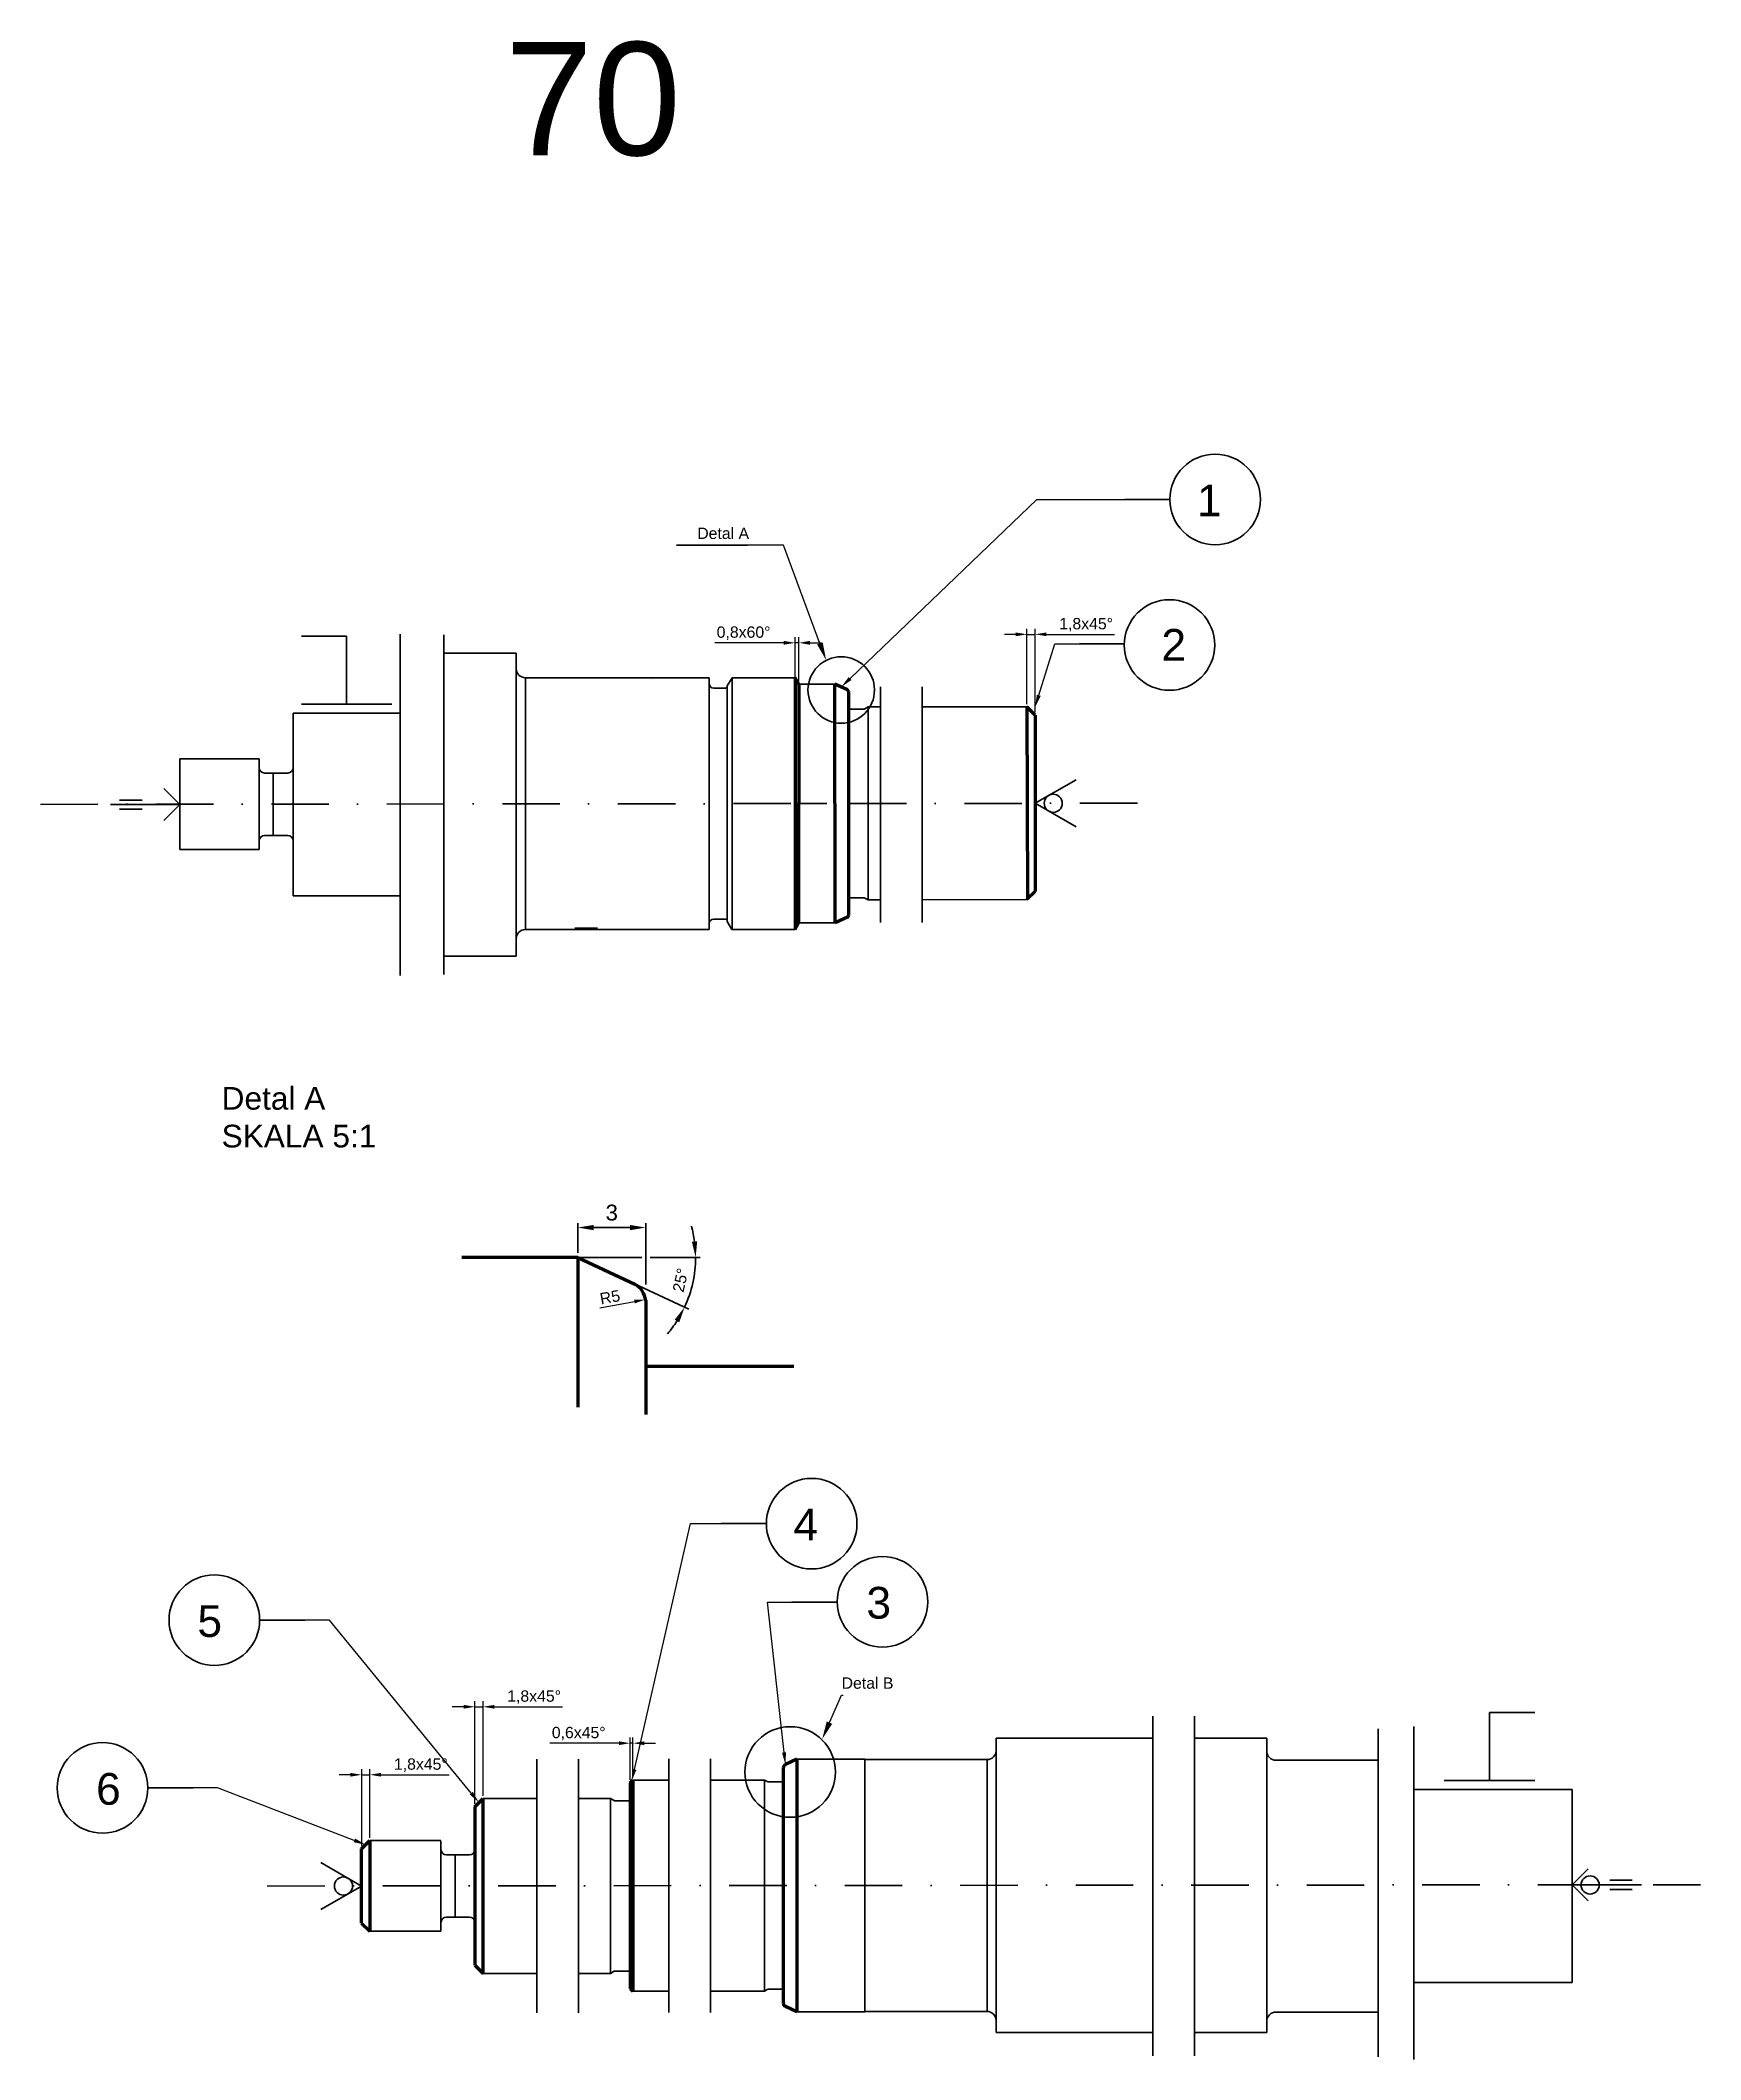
# Model space of a CAD drawing. Header units: millimetres. Extents: x 1335 to 6286, y 608 to 2939.
# Drawn here: x 4265.6 to 4632.2, y 2141.3 to 2587.1 of the extents above; entities that cross this region are included whole.
import ezdxf
from ezdxf import colors
from ezdxf.entities.mleader import LeaderData, LeaderLine
from ezdxf.math import Vec2, Vec3

# ---------------------------------------------------------------- set-up
doc = ezdxf.new("R2010")
doc.units = ezdxf.units.MM
doc.linetypes.add('CENTER', pattern=[50.8, 31.75, -6.35, 6.35, -6.35])
doc.linetypes.add('DASHDOT', pattern=[25.4, 12.7, -6.35, 0, -6.35])
for name, color, linetype, lineweight in [('01.1 CIĄG. Z PRZERWANIEM', 255, 'Amzigzag', 35), ('01.1 CIĄGŁA CIENKA', 255, 'Continuous', 35), ('01.2 CIĄGŁA GRUBA', 7, 'Continuous', 70), ('04.1 DŁ. K+K CIENKA', 255, 'DASHDOT', 35), ('odkuwka', 1, 'CENTER', 35)]:
    doc.layers.add(name, color=color, linetype=linetype, lineweight=lineweight)
doc.styles.get("Standard").update_dxf_attribs({"font": 'arial.ttf'})
doc.linetypes.add('Amzigzag', pattern='A,0.0001,[136,genltshp.shx,S=0.04,R=0,X=0,Y=0],-11', length=11.0001)
doc.dimstyles.new('AM_ISO', dxfattribs={"dimscale": 100, "dimtxt": 3.5, "dimasz": 3.5, "dimexe": 1, "dimexo": 1, "dimgap": 1.5, "dimtad": 1, "dimdsep": 46, "dimtxsty": 'Standard', "dimcen": 0, "dimclrd": 256, "dimclre": 256, "dimclrt": 2, "dimadec": 0, "dimazin": 2, "dimtp": 0.1, "dimtm": 0.1, "dimtfac": 0.71, "dimtmove": 0, "dimatfit": 3, "dimfxl": 1, "dimlwd": -1, "dimlwe": -1, "dimarcsym": 1})
doc.dimstyles.new('AM_ISO$0', dxfattribs={"dimscale": 100, "dimtxt": 3.5, "dimasz": 3.5, "dimexe": 1, "dimexo": 1, "dimgap": 1.5, "dimtad": 1, "dimdsep": 46, "dimtxsty": 'Standard', "dimcen": 0, "dimclrd": 256, "dimclre": 256, "dimclrt": 2, "dimadec": 0, "dimazin": 2, "dimtp": 0.1, "dimtm": 0.1, "dimtfac": 0.71, "dimtmove": 0, "dimatfit": 3, "dimfxl": 1, "dimlwd": -1, "dimlwe": -1, "dimarcsym": 1})
doc.dimstyles.new('ISO-25', dxfattribs={"dimtxt": 2.5, "dimasz": 2.5, "dimexe": 1.25, "dimexo": 0.625, "dimtad": 1, "dimtxsty": 'Standard', "dimcen": 2.5, "dimadec": 0, "dimazin": 0, "dimtfac": 1, "dimtmove": 0, "dimatfit": 3, "dimfxl": 1, "dimarcsym": 0})
doc.dimstyles.new('ISO-25$0', dxfattribs={"dimtxt": 2.5, "dimasz": 2.5, "dimexe": 1.25, "dimexo": 0.625, "dimtad": 1, "dimtxsty": 'Standard', "dimcen": 2.5, "dimadec": 0, "dimazin": 0, "dimtfac": 1, "dimtmove": 0, "dimatfit": 3, "dimfxl": 1, "dimarcsym": 0})

msp = doc.modelspace()

# ---------------------------------------------------------------- texts
at = {"layer": '01.1 CIĄGŁA CIENKA'}
for s, width, gutter_width, insert, char_height, attachment_point in [('1', 6.92921, 1, (4526.428, 2489.036), 7, 3), ('Detal A', 32.48101, 12.5, (4410.656, 2479.526), 2.5, 1), ('2', 6.92921, 1, (4513.144, 2457.149), 7, 1), ('Detal A\\PSKALA 5:1', 47.49804, 12.5, (4305.646, 2356.027), 5, 1), ('4', 6.92921, 1, (4437.34, 2262.912), 7, 3), ('3', 6.92921, 1, (4453.446, 2245.664), 7, 3), ('5', 6.92921, 1, (4300.31, 2241.62), 7, 1), ('Detal B', 32.48101, 12.5, (4442.531, 2225.681), 2.5, 1), ('6', 6.92921, 1, (4277.937, 2204.572), 7, 1)]:
    msp.add_mtext_dynamic_manual_height_columns(s, width=width, gutter_width=gutter_width, heights=[0], dxfattribs=dict(at, insert=insert, char_height=char_height, attachment_point=attachment_point))
at = {"layer": 'odkuwka', "insert": (4368.215, 2586.73), "char_height": 25, "attachment_point": 1}
msp.add_mtext_dynamic_manual_height_columns('70', width=57.69407, gutter_width=1, heights=[0], dxfattribs=at)

# ---------------------------------------------------------------- blocks, each defined once
blk = doc.blocks.new('*D128')
at = {"layer": '01.1 CIĄGŁA CIENKA', "linetype": 'ByBlock', "transparency": 16777216}
for p, q in [((4400.29, 2318.41), (4411.3, 2318.41)), ((4397.79, 2312.11), (4408.77, 2306.99))]:
    blk.add_line(p, q, dxfattribs=at)
for start, end in [(7.7164, 15.4327), (335, 0), (319.5673, 327.2836)]:
    blk.add_arc((4384.29, 2318.41), 26.01, start, end, dxfattribs=at)
at = {"layer": '01.1 CIĄGŁA CIENKA', "transparency": 16777216}
for points in [[(4410.65, 2321.94), (4409.48, 2321.86), (4410.3, 2318.41)], [(4405.66, 2304.63), (4406.69, 2304.07), (4407.86, 2307.41)]]:
    blk.add_solid(points, dxfattribs=at)
at = {"layer": 'Defpoints', "color": 0, "transparency": 16777216}
for p in [(4384.29, 2318.41), (4384.29, 2318.41), (4399.29, 2318.41), (4396.88, 2312.53), (4409.21, 2310.95)]:
    blk.add_point(p, dxfattribs=at)
at = {"layer": '01.1 CIĄGŁA CIENKA', "color": 2, "transparency": 16777216, "insert": (4406.97, 2313.38), "char_height": 3.5, "attachment_point": 5, "rotation": 77.5}
blk.add_mtext('{\\H0.71429x;25°}', dxfattribs=at)
blk = doc.blocks.new('*D127')
at = {"layer": '01.1 CIĄGŁA CIENKA', "linetype": 'ByBlock', "transparency": 16777216}
for p, q in [((4384.29, 2319.41), (4384.29, 2326)), ((4395.79, 2325), (4387.79, 2325)), ((4399.29, 2312.41), (4399.29, 2326))]:
    blk.add_line(p, q, dxfattribs=at)
at = {"layer": '01.1 CIĄGŁA CIENKA', "transparency": 16777216}
for points in [[(4387.79, 2325.58), (4387.79, 2324.41), (4384.29, 2325)], [(4395.79, 2325.58), (4395.79, 2324.41), (4399.29, 2325)]]:
    blk.add_solid(points, dxfattribs=at)
at = {"layer": 'Defpoints', "color": 0, "transparency": 16777216}
for p in [(4384.29, 2325), (4384.29, 2318.41), (4399.29, 2311.41)]:
    blk.add_point(p, dxfattribs=at)
at = {"layer": '01.1 CIĄGŁA CIENKA', "color": 2, "transparency": 16777216, "insert": (4391.79, 2331.2), "char_height": 3.5, "attachment_point": 5}
blk.add_mtext('\\P3', dxfattribs=at)
blk = doc.blocks.new('*D129')
at = {"layer": '01.1 CIĄGŁA CIENKA', "color": 0, "lineweight": -2, "transparency": 16777216}
for p, q in [((4483.46, 2440.56), (4483.46, 2457.22)), ((4485.26, 2438.76), (4485.26, 2457.22)), ((4480.96, 2455.97), (4478.46, 2455.97)), ((4483.46, 2455.97), (4485.26, 2455.97)), ((4487.76, 2455.97), (4502.78, 2455.97))]:
    blk.add_line(p, q, dxfattribs=at)
at = {"layer": '01.1 CIĄGŁA CIENKA', "color": 0, "transparency": 16777216}
for points in [[(4480.96, 2456.39), (4480.96, 2455.56), (4483.46, 2455.97)], [(4487.76, 2456.39), (4487.76, 2455.56), (4485.26, 2455.97)]]:
    blk.add_solid(points, dxfattribs=at)
at = {"layer": 'Defpoints', "color": 0, "transparency": 16777216}
for p in [(4483.46, 2455.97), (4483.46, 2439.94), (4485.26, 2438.14)]:
    blk.add_point(p, dxfattribs=at)
at = {"layer": '01.1 CIĄGŁA CIENKA', "color": 0, "transparency": 16777216, "insert": (4496.52, 2458.1), "char_height": 2.5, "attachment_point": 5}
blk.add_mtext('{\\C7;1,8x45%%D}', dxfattribs=at)
blk = doc.blocks.new('*D141')
at = {"layer": '01.1 CIĄGŁA CIENKA', "color": 0, "lineweight": -2, "transparency": 16777216}
for p, q in [((4334.07, 2204.19), (4331.57, 2204.19)), ((4336.57, 2188.47), (4336.57, 2205.44)), ((4336.57, 2204.19), (4338.37, 2204.19)), ((4338.37, 2190.27), (4338.37, 2205.44)), ((4340.87, 2204.19), (4355.89, 2204.19))]:
    blk.add_line(p, q, dxfattribs=at)
at = {"layer": '01.1 CIĄGŁA CIENKA', "color": 0, "transparency": 16777216}
for points in [[(4334.07, 2204.6), (4334.07, 2203.77), (4336.57, 2204.19)], [(4340.87, 2204.6), (4340.87, 2203.77), (4338.37, 2204.19)]]:
    blk.add_solid(points, dxfattribs=at)
at = {"layer": 'Defpoints', "color": 0, "transparency": 16777216}
for p in [(4338.37, 2204.19), (4338.37, 2189.64), (4336.57, 2187.84)]:
    blk.add_point(p, dxfattribs=at)
at = {"layer": '01.1 CIĄGŁA CIENKA', "color": 0, "transparency": 16777216, "insert": (4349.63, 2206.31), "char_height": 2.5, "attachment_point": 5}
blk.add_mtext('1,8x45%%D', dxfattribs=at)
blk = doc.blocks.new('*D142')
at = {"layer": '01.1 CIĄGŁA CIENKA', "color": 0, "lineweight": -2, "transparency": 16777216}
for p, q in [((4361.58, 2197.76), (4361.58, 2220.45)), ((4363.38, 2199.56), (4363.38, 2220.45)), ((4359.08, 2219.2), (4356.58, 2219.2)), ((4361.58, 2219.2), (4363.38, 2219.2)), ((4365.88, 2219.2), (4380.9, 2219.2))]:
    blk.add_line(p, q, dxfattribs=at)
at = {"layer": '01.1 CIĄGŁA CIENKA', "color": 0, "transparency": 16777216}
for points in [[(4359.08, 2219.61), (4359.08, 2218.78), (4361.58, 2219.2)], [(4365.88, 2219.61), (4365.88, 2218.78), (4363.38, 2219.2)]]:
    blk.add_solid(points, dxfattribs=at)
at = {"layer": 'Defpoints', "color": 0, "transparency": 16777216}
for p in [(4363.38, 2219.2), (4363.38, 2198.94), (4361.58, 2197.14)]:
    blk.add_point(p, dxfattribs=at)
at = {"layer": '01.1 CIĄGŁA CIENKA', "color": 0, "transparency": 16777216, "insert": (4374.64, 2221.33), "char_height": 2.5, "attachment_point": 5}
blk.add_mtext('1,8x45%%D', dxfattribs=at)
blk = doc.blocks.new('*D143')
at = {"layer": '01.1 CIĄGŁA CIENKA', "color": 0, "lineweight": -2, "transparency": 16777216}
for p, q in [((4395.87, 2203.05), (4395.87, 2212.41)), ((4396.47, 2203.65), (4396.47, 2212.41)), ((4393.37, 2211.16), (4378.11, 2211.16)), ((4396.47, 2211.16), (4395.87, 2211.16)), ((4398.97, 2211.16), (4401.47, 2211.16))]:
    blk.add_line(p, q, dxfattribs=at)
at = {"layer": '01.1 CIĄGŁA CIENKA', "color": 0, "transparency": 16777216}
for points in [[(4393.37, 2211.57), (4393.37, 2210.74), (4395.87, 2211.16)], [(4398.97, 2211.57), (4398.97, 2210.74), (4396.47, 2211.16)]]:
    blk.add_solid(points, dxfattribs=at)
at = {"layer": 'Defpoints', "color": 0, "transparency": 16777216}
for p in [(4396.47, 2211.16), (4395.87, 2202.43), (4396.47, 2203.03)]:
    blk.add_point(p, dxfattribs=at)
at = {"layer": '01.1 CIĄGŁA CIENKA', "color": 0, "transparency": 16777216, "insert": (4384.49, 2213.28), "char_height": 2.5, "attachment_point": 5}
blk.add_mtext('0,6x45%%D', dxfattribs=at)
blk = doc.blocks.new('*D146')
at = {"layer": '01.1 CIĄGŁA CIENKA', "color": 0, "lineweight": -2, "transparency": 16777216}
for p, q in [((4429.77, 2454.1), (4414.51, 2454.1)), ((4432.27, 2445.62), (4432.27, 2455.35)), ((4433.06, 2454.1), (4432.27, 2454.1)), ((4433.06, 2445.62), (4433.06, 2455.35)), ((4435.56, 2454.1), (4438.06, 2454.1))]:
    blk.add_line(p, q, dxfattribs=at)
at = {"layer": '01.1 CIĄGŁA CIENKA', "color": 0, "transparency": 16777216}
for points in [[(4429.77, 2454.52), (4429.77, 2453.68), (4432.27, 2454.1)], [(4435.56, 2454.52), (4435.56, 2453.68), (4433.06, 2454.1)]]:
    blk.add_solid(points, dxfattribs=at)
at = {"layer": 'Defpoints', "color": 0, "transparency": 16777216}
for p in [(4432.27, 2454.1), (4432.27, 2445), (4433.06, 2445)]:
    blk.add_point(p, dxfattribs=at)
at = {"layer": '01.1 CIĄGŁA CIENKA', "color": 0, "transparency": 16777216, "insert": (4420.89, 2456.23), "char_height": 2.5, "attachment_point": 5}
blk.add_mtext('0,8x60%%D', dxfattribs=at)
blk = doc.blocks.new('*D305')
at = {"layer": '01.1 CIĄGŁA CIENKA', "color": 0, "lineweight": -2, "transparency": 16777216}
blk.add_line((4389.12, 2307.28), (4396.8, 2308.68), dxfattribs=at)
at = {"layer": '01.1 CIĄGŁA CIENKA', "color": 0, "transparency": 16777216}
blk.add_solid([(4396.72, 2309.09), (4396.87, 2308.27), (4399.26, 2309.12)], dxfattribs=at)
at = {"layer": 'Defpoints', "color": 0, "transparency": 16777216}
for p in [(4394.34, 2308.23), (4399.26, 2309.12)]:
    blk.add_point(p, dxfattribs=at)
at = {"layer": '01.1 CIĄGŁA CIENKA', "color": 0, "transparency": 16777216, "insert": (4391.39, 2309.62), "char_height": 2.5, "attachment_point": 5, "rotation": 10.292}
blk.add_mtext('R5', dxfattribs=at)

# ---------------------------------------------------------------- dimensions: what is measured, and where the dimension line sits
at = {"layer": '01.1 CIĄGŁA CIENKA'}
for base, p1, p2, text, picture, middle in [((4432.269, 2454.101), (4433.065, 2444.999), (4432.269, 2444.999), '<>x60%%D', '*D146', (4420.891, 2456.229)), ((4338.369, 2204.187), (4336.569, 2187.841), (4338.369, 2189.641), '<>x45%%D', '*D141', (4349.629, 2206.314))]:
    dim = msp.add_linear_dim(base=base, p1=p1, p2=p2, text=text, dimstyle='ISO-25$0', dxfattribs=at)
    dim.commit()
    dim.dimension.update_dxf_attribs({"geometry": picture, "text_midpoint": middle})
for base, p1, p2, text, picture, middle in [((4483.458, 2455.972), (4485.258, 2438.139), (4483.458, 2439.939), '{\\C7;<>x45%%D}', '*D129', (4496.519, 2455.972)), ((4363.378, 2219.198), (4361.578, 2197.136), (4363.378, 2198.936), '<>x45%%D', '*D142', (4374.638, 2219.198)), ((4396.469, 2211.155), (4395.869, 2202.427), (4396.469, 2203.027), '<>x45%%D', '*D143', (4384.492, 2211.155))]:
    dim = msp.add_linear_dim(base=base, p1=p1, p2=p2, text=text, dimstyle='ISO-25$0', dxfattribs=at)
    dim.commit()
    dim.dimension.update_dxf_attribs({"geometry": picture, "text_midpoint": middle, "dimtype": 160})
dim = msp.add_linear_dim(base=(4384.292, 2324.997), p1=(4399.292, 2311.411), p2=(4384.292, 2318.406), angle=180, text='\\P3', dimstyle='AM_ISO$0', override={"dimscale": 1, "dimtdec": 3}, dxfattribs=at)
dim.commit()
dim.dimension.update_dxf_attribs({"geometry": '*D127', "text_midpoint": (4391.792, 2331.201)})
dim = msp.add_angular_dim_2l(base=(4409.208, 2310.946), line1=((4384.292, 2318.406), (4399.292, 2318.406)), line2=((4384.292, 2318.406), (4396.884, 2312.534)), text='{\\H0.71429x;<>}', dimstyle='AM_ISO', override={"dimscale": 1, "dimtdec": 3}, dxfattribs=at)
dim.commit()
dim.dimension.update_dxf_attribs({"geometry": '*D128', "text_midpoint": (4406.973, 2313.377)})
dim = msp.add_radius_dim(center=(4394.339, 2308.23), mpoint=(4399.258, 2309.124), dimstyle='ISO-25', dxfattribs=at)
dim.commit()
dim.dimension.update_dxf_attribs({"geometry": '*D305', "text_midpoint": (4391.731, 2307.757), "dimtype": 164})

# ---------------------------------------------------------------- linework, layer by layer
at = {"layer": '01.1 CIĄG. Z PRZERWANIEM'}
for p, q in [((4345.067, 2380.634), (4345.067, 2456.015)), ((4354.687, 2455.846), (4354.687, 2380.863)), ((4451.141, 2392.353), (4451.141, 2444.353)), ((4460.304, 2444.353), (4460.304, 2392.353)), ((4511.25, 2142.139), (4511.25, 2217.122)), ((4520.414, 2217.122), (4520.414, 2142.139)), ((4560.96, 2141.932), (4560.96, 2214.346)), ((4568.871, 2214.853), (4568.871, 2141.298)), ((4375.211, 2151.636), (4375.211, 2207.636)), ((4384.434, 2207.646), (4384.434, 2151.646)), ((4404.418, 2151.705), (4404.418, 2207.705)), ((4413.581, 2207.705), (4413.581, 2151.705))]:
    msp.add_line(p, q, dxfattribs=at)
at = {"layer": '01.1 CIĄGŁA CIENKA'}
for p, q in [((4505.002, 2485.751), (4515.002, 2485.751)), ((4406.09, 2475.626), (4421.737, 2475.626)), ((4333.251, 2455.539), (4323.251, 2455.539)), ((4333.251, 2440.539), (4333.251, 2455.539)), ((4495.025, 2453.864), (4505.025, 2453.864)), ((4354.687, 2451.796), (4370.687, 2451.796)), ((4370.687, 2451.796), (4370.687, 2418.346)), ((4413.293, 2446.402), (4372.687, 2446.402)), ((4372.709, 2446.402), (4372.709, 2390.802)), ((4372.709, 2446.102), (4372.709, 2391.102)), ((4413.293, 2446.402), (4413.293, 2390.802)), ((4416.893, 2444.102), (4414.293, 2444.102)), ((4414.293, 2444.102), (4414.293, 2444.102)), ((4418.334, 2446.402), (4417.293, 2444.602)), ((4417.293, 2444.602), (4417.293, 2422.561)), ((4418.334, 2446.402), (4432.269, 2446.377)), ((4418.334, 2446.402), (4418.334, 2390.802)), ((4433.065, 2444.999), (4433.025, 2392.246)), ((4441.065, 2444.999), (4433.065, 2444.996)), ((4441.065, 2444.999), (4433.065, 2444.999)), ((4444.089, 2443.33), (4444.085, 2393.888)), ((4323.251, 2440.539), (4333.251, 2440.539)), ((4333.251, 2440.539), (4343.251, 2440.539)), ((4444.488, 2439.449), (4447.466, 2439.449)), ((4447.676, 2439.509), (4448.415, 2439.939)), ((4451.141, 2439.939), (4448.415, 2439.939)), ((4448.415, 2439.939), (4448.415, 2397.339)), ((4483.458, 2439.935), (4460.304, 2439.939)), ((4321.434, 2438.539), (4321.434, 2398.239)), ((4321.434, 2438.539), (4345.067, 2438.539)), ((4485.258, 2438.139), (4485.258, 2399.195)), ((4485.258, 2438.139), (4485.258, 2438.139)), ((4296.419, 2408.463), (4296.425, 2428.463)), ((4296.425, 2429.435), (4296.425, 2429.435)), ((4296.425, 2428.463), (4313.934, 2428.463)), ((4296.425, 2408.463), (4296.425, 2428.463)), ((4313.934, 2428.458), (4313.934, 2418.458)), ((4313.934, 2426.546), (4313.934, 2427.512)), ((4315.134, 2425.346), (4320.234, 2425.346)), ((4320.234, 2425.346), (4317.034, 2425.346)), ((4317.034, 2425.346), (4317.034, 2418.458)), ((4296.425, 2418.389), (4292.889, 2421.924)), ((4417.293, 2392.602), (4417.293, 2422.561)), ((4485.258, 2418.667), (4494.285, 2423.879)), ((4296.425, 2418.389), (4281.129, 2418.389)), ((4283.129, 2419.389), (4288.129, 2419.389)), ((4283.129, 2417.389), (4288.129, 2417.389)), ((4296.425, 2418.389), (4292.889, 2414.853)), ((4313.934, 2408.458), (4313.934, 2418.458)), ((4317.034, 2411.57), (4317.034, 2418.458)), ((4370.687, 2384.896), (4370.687, 2418.346)), ((4432.738, 2418.61), (4439.244, 2418.61)), ((4485.258, 2418.667), (4494.285, 2413.456)), ((4296.425, 2408.463), (4313.934, 2408.458)), ((4313.934, 2410.37), (4313.934, 2409.404)), ((4315.134, 2411.57), (4320.234, 2411.57)), ((4320.234, 2411.57), (4317.034, 2411.57)), ((4321.434, 2398.239), (4345.067, 2398.239)), ((4444.488, 2397.801), (4447.466, 2397.801)), ((4447.676, 2397.741), (4448.415, 2397.339)), ((4448.415, 2397.339), (4451.141, 2397.339)), ((4483.458, 2397.395), (4460.304, 2397.339)), ((4413.293, 2390.802), (4372.687, 2390.802)), ((4383.608, 2391.102), (4388.608, 2391.102)), ((4416.893, 2393.102), (4414.293, 2393.102)), ((4414.293, 2393.102), (4414.293, 2393.102)), ((4418.332, 2390.802), (4417.293, 2392.602)), ((4418.332, 2390.802), (4432.196, 2390.803)), ((4433.025, 2392.246), (4441.086, 2392.24)), ((4354.687, 2384.896), (4370.687, 2384.896)), ((4398.432, 2318.406), (4384.292, 2318.406)), ((4399.292, 2308.43), (4399.292, 2308.911)), ((4415.914, 2259.627), (4425.914, 2259.627)), ((4324.048, 2238.335), (4314.048, 2238.335)), ((4324.048, 2238.335), (4314.048, 2238.335)), ((4441.565, 2242.303), (4431.565, 2242.303)), ((4585.598, 2202.922), (4585.598, 2217.922)), ((4585.598, 2217.922), (4595.598, 2217.922)), ((4476.646, 2212.286), (4511.25, 2212.286)), ((4476.646, 2209.531), (4476.646, 2212.286)), ((4476.646, 2212.286), (4476.646, 2147.286)), ((4520.414, 2212.286), (4536.396, 2212.286)), ((4536.396, 2212.286), (4536.396, 2179.335)), ((4432.639, 2207.606), (4447.646, 2207.606)), ((4447.646, 2151.856), (4447.646, 2207.606)), ((4447.646, 2207.606), (4447.646, 2151.856)), ((4447.646, 2207.531), (4474.676, 2207.531)), ((4474.644, 2151.931), (4474.644, 2207.531)), ((4560.96, 2207.392), (4538.414, 2207.392)), ((4395.869, 2202.427), (4395.869, 2157.027)), ((4396.469, 2203.027), (4404.418, 2203.027)), ((4413.581, 2203.027), (4425.491, 2203.027)), ((4426.064, 2202.688), (4425.491, 2203.027)), ((4425.491, 2203.027), (4425.491, 2156.427)), ((4429.252, 2202.628), (4426.275, 2202.628)), ((4429.646, 2205.694), (4429.648, 2153.748)), ((4585.598, 2202.922), (4575.598, 2202.922)), ((4595.598, 2202.922), (4585.598, 2202.922)), ((4299.363, 2201.287), (4289.363, 2201.287)), ((4363.378, 2198.936), (4375.211, 2198.936)), ((4384.434, 2198.936), (4391.49, 2198.936)), ((4392.281, 2198.476), (4391.49, 2198.936)), ((4391.49, 2160.336), (4391.49, 2198.936)), ((4395.469, 2198.416), (4392.492, 2198.416)), ((4603.815, 2200.917), (4568.871, 2200.922)), ((4603.815, 2200.918), (4603.81, 2158.322)), ((4603.81, 2199.056), (4603.81, 2199.056)), ((4361.578, 2197.136), (4361.578, 2162.136)), ((4361.578, 2179.636), (4361.578, 2197.136)), ((4338.369, 2189.641), (4354.078, 2189.641)), ((4338.369, 2189.641), (4338.369, 2189.641)), ((4354.078, 2189.636), (4354.078, 2179.636)), ((4336.552, 2179.622), (4327.525, 2184.833)), ((4336.569, 2171.434), (4336.569, 2187.841)), ((4354.078, 2187.723), (4354.078, 2188.69)), ((4355.278, 2186.523), (4360.378, 2186.523)), ((4360.378, 2186.523), (4357.178, 2186.523)), ((4357.178, 2186.523), (4357.178, 2179.636)), ((4603.81, 2179.892), (4607.346, 2183.427)), ((4617.106, 2180.892), (4612.106, 2180.892)), ((4336.552, 2179.622), (4327.525, 2174.41)), ((4354.078, 2169.636), (4354.078, 2179.636)), ((4357.178, 2172.748), (4357.178, 2179.636)), ((4361.578, 2179.636), (4361.578, 2162.136)), ((4536.396, 2147.286), (4536.396, 2179.335)), ((4603.81, 2179.892), (4607.346, 2176.356)), ((4603.81, 2179.892), (4619.106, 2179.892)), ((4617.106, 2178.892), (4612.106, 2178.892)), ((4354.078, 2171.548), (4354.078, 2170.582)), ((4355.278, 2172.748), (4360.378, 2172.748)), ((4360.378, 2172.748), (4357.178, 2172.748)), ((4338.369, 2169.634), (4354.078, 2169.636)), ((4363.378, 2160.336), (4375.211, 2160.336)), ((4384.434, 2160.336), (4391.49, 2160.336)), ((4392.281, 2160.795), (4391.49, 2160.336)), ((4395.469, 2160.855), (4392.492, 2160.855)), ((4603.81, 2158.322), (4568.871, 2158.322)), ((4395.869, 2157.027), (4396.469, 2156.427)), ((4396.469, 2156.427), (4404.418, 2156.427)), ((4413.581, 2156.427), (4425.491, 2156.427)), ((4426.064, 2156.767), (4425.491, 2156.427)), ((4429.252, 2156.827), (4426.275, 2156.827)), ((4432.639, 2151.856), (4447.646, 2151.856)), ((4447.646, 2151.931), (4474.644, 2151.931)), ((4560.96, 2151.792), (4538.414, 2151.792)), ((4476.646, 2147.286), (4511.25, 2147.286)), ((4520.414, 2147.286), (4536.396, 2147.286))]:
    msp.add_line(p, q, dxfattribs=at)
at = {"layer": '01.1 CIĄGŁA CIENKA', "color": 136, "linetype": 'Continuous', "lineweight": 20, "true_color": 0x008080}
msp.add_lwpolyline([(4400.491, 2446.102), (4400.483, 2446.102)], dxfattribs=at)
at = {"layer": '01.1 CIĄGŁA CIENKA'}
for centre, radius in [((4525.002, 2485.751), 10), ((4514.925, 2453.614), 10), ((4442.452, 2443.685), 7.341), ((4489.258, 2418.667), 2), ((4435.914, 2259.627), 10), ((4451.564, 2242.378), 10), ((4304.048, 2238.335), 10), ((4279.363, 2201.287), 10), ((4431.182, 2204.789), 10), ((4332.552, 2179.622), 2), ((4607.795, 2179.854), 2)]:
    msp.add_circle(centre, radius, dxfattribs=at)
for centre, radius, start, end in [((4372.687, 2448.402), 2, 180, 270), ((4414.293, 2445.102), 1, 180, 270), ((4416.893, 2444.502), 0.4, 270, 360), ((4444.488, 2439.849), 0.4, 180, 270), ((4447.466, 2439.849), 0.4, 270, 301.77094), ((4315.134, 2426.546), 1.2, 180, 270), ((4320.234, 2426.546), 1.2, 270.00002, 0), ((4315.134, 2410.37), 1.2, 90, 180), ((4320.234, 2410.37), 1.2, 360, 89.99998), ((4444.488, 2397.401), 0.4, 90, 180), ((4447.466, 2397.401), 0.4, 58.22906, 90), ((4372.687, 2388.802), 2, 90, 180), ((4414.293, 2392.102), 1, 90, 180), ((4416.893, 2392.702), 0.4, 0, 90), ((4474.661, 2209.517), 1.986, 269.58692, 0.1711), ((4538.391, 2209.387), 1.995, 179.94592, 270.64801), ((4426.275, 2203.028), 0.4, 238.22906, 270), ((4429.252, 2203.028), 0.4, 270, 360), ((4392.492, 2198.816), 0.4, 238.22906, 270), ((4395.469, 2198.816), 0.4, 270, 360), ((4355.278, 2187.723), 1.2, 180, 270), ((4360.378, 2187.723), 1.2, 270.00002, 0), ((4355.278, 2171.548), 1.2, 90, 180), ((4360.378, 2171.548), 1.2, 360, 89.99998), ((4392.492, 2160.455), 0.4, 90, 121.77094), ((4395.469, 2160.455), 0.4, 0, 90), ((4426.275, 2156.427), 0.4, 90, 121.77094), ((4429.252, 2156.427), 0.4, 0, 90), ((4474.63, 2149.916), 2.016, 0.25442, 89.62227), ((4538.427, 2149.761), 2.031, 90.36339, 179.12268)]:
    msp.add_arc(centre, radius, start, end, dxfattribs=at)
at = {"layer": '01.2 CIĄGŁA GRUBA'}
for p, q in [((4433.065, 2444.999), (4432.269, 2446.377)), ((4432.269, 2446.377), (4432.269, 2390.81)), ((4443.838, 2443.685), (4441.065, 2444.994)), ((4441.086, 2392.24), (4441.065, 2444.994)), ((4444.089, 2443.33), (4444.086, 2393.889)), ((4485.258, 2438.139), (4483.458, 2439.939)), ((4483.458, 2439.939), (4483.561, 2397.396)), ((4485.258, 2438.139), (4485.258, 2399.195)), ((4485.258, 2438.139), (4485.258, 2438.139)), ((4485.258, 2399.195), (4483.458, 2397.395)), ((4433.025, 2392.246), (4432.196, 2390.81)), ((4443.859, 2393.533), (4441.086, 2392.24)), ((4384.292, 2318.406), (4358.684, 2318.406)), ((4384.292, 2318.406), (4396.884, 2312.534)), ((4384.292, 2318.406), (4384.292, 2285.338)), ((4399.292, 2308.911), (4399.292, 2283.726)), ((4399.292, 2294.406), (4432.015, 2294.406)), ((4432.639, 2207.606), (4430.121, 2206.418)), ((4432.639, 2207.606), (4432.639, 2151.856)), ((4395.869, 2202.427), (4396.469, 2203.027)), ((4395.869, 2202.427), (4395.869, 2157.027)), ((4396.469, 2203.027), (4396.469, 2156.427)), ((4429.646, 2205.693), (4429.648, 2153.748)), ((4361.578, 2197.136), (4363.378, 2198.936)), ((4363.378, 2160.336), (4363.378, 2198.936)), ((4361.578, 2197.136), (4361.578, 2162.136)), ((4336.569, 2187.841), (4338.369, 2189.641)), ((4338.369, 2189.641), (4338.369, 2169.641)), ((4336.569, 2171.434), (4336.569, 2187.841)), ((4336.569, 2171.434), (4338.369, 2169.634)), ((4361.578, 2162.136), (4363.378, 2160.336)), ((4395.869, 2157.027), (4396.469, 2156.427)), ((4432.634, 2151.856), (4430.13, 2153.024))]:
    msp.add_line(p, q, dxfattribs=at)
msp.add_lwpolyline([(4433.065, 2444.996), (4433.025, 2392.246)], dxfattribs=at)
for centre, radius, start, end in [((4442.432, 2442.427), 1.887, 28.58593, 41.82124), ((4443.148, 2394.236), 1, 315.31518, 339.64581), ((4394.339, 2308.23), 5, 7.82495, 59.40039), ((4430.605, 2205.583), 0.966, 120.1325, 173.42595), ((4430.639, 2153.885), 1, 187.82495, 239.40039)]:
    msp.add_arc(centre, radius, start, end, dxfattribs=at)
at = {"layer": '04.1 DŁ. K+K CIENKA'}
for p, q in [((4265.636, 2418.432), (4509.186, 2418.681)), ((4315.72, 2179.622), (4632.185, 2179.918))]:
    msp.add_line(p, q, dxfattribs=at)

msp.set_redraw_order([(e.dxf.handle, doc.entitydb.next_handle()) for e in msp.query("TEXT MTEXT ATTDEF DIMENSION ARC_DIMENSION")])  # texts and dimensions are drawn at this point

# ---------------------------------------------------------------- leaders
at = {"layer": '01.1 CIĄGŁA CIENKA'}
ml = msp.add_multileader_mtext('Standard', dxfattribs=at)
ml.set_content('', color=256)
ml.set_leader_properties()
ml.build(insert=Vec2(0, 0))
ml.multileader.update_dxf_attribs({"dogleg_length": 0.36, "arrow_head_size": 2.7, "scale": 15})
ctx = ml.context
ctx.base_point, ctx.scale, ctx.char_height, ctx.arrow_head_size, ctx.landing_gap_size, ctx.plane_origin = Vec3(4505.002, 2485.751), 15, 2.7, 2.7, 1.35, Vec3(4438.387, 2446.861)
notes = []
notes.append((ctx, [(0, (1, 1, 0), (4485.667, 2485.751), (1, 0), 19.335, [(0, [(4442.452, 2444.34)], 0, [])])]))
ctx.mtext.insert, ctx.mtext.flow_direction = Vec3(4506.352, 2487.101), 5
ml = msp.add_multileader_mtext('Standard', dxfattribs=at)
ml.set_content('', color=256)
ml.set_leader_properties()
ml.build(insert=Vec2(0, 0))
ctx = ml.context
ctx.base_point, ctx.plane_origin = Vec3(4417.737, 2475.626), Vec3(4437.918, 2452.598)
ctx.text_align_type = 2
notes.append((ctx, [(0, (1, 1, 0), (4429.737, 2475.626), (-1, 0), 8, [(0, [(4439.124, 2450.228)], 0, [])])]))
ctx.mtext.insert, ctx.mtext.alignment, ctx.mtext.flow_direction = Vec3(4419.737, 2477.626), 3, 5
ml = msp.add_multileader_mtext('Standard', dxfattribs=at)
ml.set_content('', color=256)
ml.set_leader_properties()
ml.build(insert=Vec2(0, 0))
ml.multileader.update_dxf_attribs({"dogleg_length": 0.36, "arrow_head_size": 2.7, "scale": 15})
ctx = ml.context
ctx.base_point, ctx.scale, ctx.char_height, ctx.arrow_head_size, ctx.landing_gap_size, ctx.plane_origin = Vec3(4495.025, 2453.864), 15, 2.7, 2.7, 1.35, Vec3(4467.632, 2441.353)
notes.append((ctx, [(1, (1, 1, 0), (4489.625, 2453.864), (1, 0), 5.4, [(0, [(4485.258, 2439.939)], 0, [])])]))
ctx.mtext.insert, ctx.mtext.text_direction, ctx.mtext.flow_direction, ctx.mtext.extrusion = Vec3(4496.375, 2455.214), Vec3(-1, 0), 5, Vec3(0, 0, -1)
ml = msp.add_multileader_mtext('Standard', dxfattribs=at)
ml.set_content('', color=256)
ml.set_leader_properties()
ml.build(insert=Vec2(0, 0))
ml.multileader.update_dxf_attribs({"dogleg_length": 0.36, "arrow_head_size": 2.7, "scale": 15})
ctx = ml.context
ctx.base_point, ctx.scale, ctx.char_height, ctx.arrow_head_size, ctx.landing_gap_size, ctx.plane_origin = Vec3(4415.914, 2259.627), 15, 2.7, 2.7, 1.35, Vec3(4413.823, 2203.455)
notes.append((ctx, [(0, (1, 1, 0), (4409.164, 2259.627), (1, 0), 6.75, [(0, [(4396.169, 2202.727)], 0, [])])]))
ctx.mtext.insert, ctx.mtext.flow_direction = Vec3(4417.264, 2260.977), 5
ml = msp.add_multileader_mtext('Standard', dxfattribs=at)
ml.set_content('', color=256)
ml.set_leader_properties()
ml.build(insert=Vec2(0, 0))
ml.multileader.update_dxf_attribs({"dogleg_length": 0.36, "arrow_head_size": 2.7, "scale": 15})
ctx = ml.context
ctx.base_point, ctx.scale, ctx.char_height, ctx.arrow_head_size, ctx.landing_gap_size, ctx.plane_origin = Vec3(4431.565, 2242.303), 15, 2.7, 2.7, 1.35, Vec3(4432.752, 2208.556)
notes.append((ctx, [(1, (1, 1, 0), (4426.165, 2242.303), (1, 0), 5.4, [(0, [(4430.121, 2206.418)], 0, [])])]))
ctx.mtext.insert, ctx.mtext.text_direction, ctx.mtext.flow_direction, ctx.mtext.extrusion = Vec3(4432.915, 2243.653), Vec3(-1, 0), 5, Vec3(0, 0, -1)
ml = msp.add_multileader_mtext('Standard', dxfattribs=at)
ml.set_content('', color=256)
ml.set_leader_properties()
ml.build(insert=Vec2(0, 0))
ml.multileader.update_dxf_attribs({"dogleg_length": 0.36, "arrow_head_size": 2.7, "scale": 15})
ctx = ml.context
ctx.base_point, ctx.scale, ctx.char_height, ctx.arrow_head_size, ctx.landing_gap_size, ctx.plane_origin = Vec3(4321.348, 2238.335), 15, 2.7, 2.7, 1.35, Vec3(4372.31, 2199.781)
ctx.text_align_type = 2
notes.append((ctx, [(1, (1, 1, 0), (4329.448, 2238.335), (-1, 0), 5.4, [(0, [(4362.478, 2198.036)], 0, [])])]))
ctx.mtext.insert, ctx.mtext.alignment, ctx.mtext.flow_direction = Vec3(4322.698, 2239.685), 3, 5
ml = msp.add_multileader_mtext('Standard', dxfattribs=at)
ml.set_content('', color=256)
ml.set_leader_properties()
ml.build(insert=Vec2(0, 0))
ml.multileader.update_dxf_attribs({"text_right_attachment_type": 6, "dogleg_length": 0.36})
ctx = ml.context
ctx.base_point, ctx.plane_origin = Vec3(4442.891, 2221.78), Vec3(4438.24, 2212.039)
ctx.right_attachment = 6
notes.append((ctx, [(0, (1, 1, 0), (4442.531, 2221.78), (1, 0), 0.36, [(0, [(4438.24, 2212.039)], 0, [])])]))
ctx.mtext.insert, ctx.mtext.flow_direction = Vec3(4444.891, 2223.78), 5
ml = msp.add_multileader_mtext('Standard', dxfattribs=at)
ml.set_content('', color=256)
ml.set_leader_properties()
ml.build(insert=Vec2(0, 0))
ml.multileader.update_dxf_attribs({"dogleg_length": 0.36, "arrow_head_size": 2.7, "scale": 15})
ctx = ml.context
ctx.base_point, ctx.scale, ctx.char_height, ctx.arrow_head_size, ctx.landing_gap_size, ctx.plane_origin = Vec3(4296.663, 2201.287), 15, 2.7, 2.7, 1.35, Vec3(4340.447, 2190.596)
ctx.text_align_type = 2
notes.append((ctx, [(1, (1, 1, 0), (4304.763, 2201.287), (-1, 0), 5.4, [(0, [(4337.469, 2188.741)], 0, [])])]))
ctx.mtext.insert, ctx.mtext.alignment, ctx.mtext.flow_direction = Vec3(4298.013, 2202.637), 3, 5
for ctx, leaders in notes:
    for number, flags, end, landing, length, lines in leaders:
        leader = LeaderData()
        leader.index, (leader.has_last_leader_line, leader.has_dogleg_vector, leader.attachment_direction) = number, flags
        leader.last_leader_point, leader.dogleg_vector, leader.dogleg_length = Vec3(end), Vec3(landing), length
        for number, points, colour, breaks in lines:
            line = LeaderLine()
            line.index, line.vertices, line.color, line.breaks = number, Vec3.list(points), colors.encode_raw_color(colour), breaks
            leader.lines.append(line)
        ctx.leaders.append(leader)

doc.saveas('drawing.dxf')
